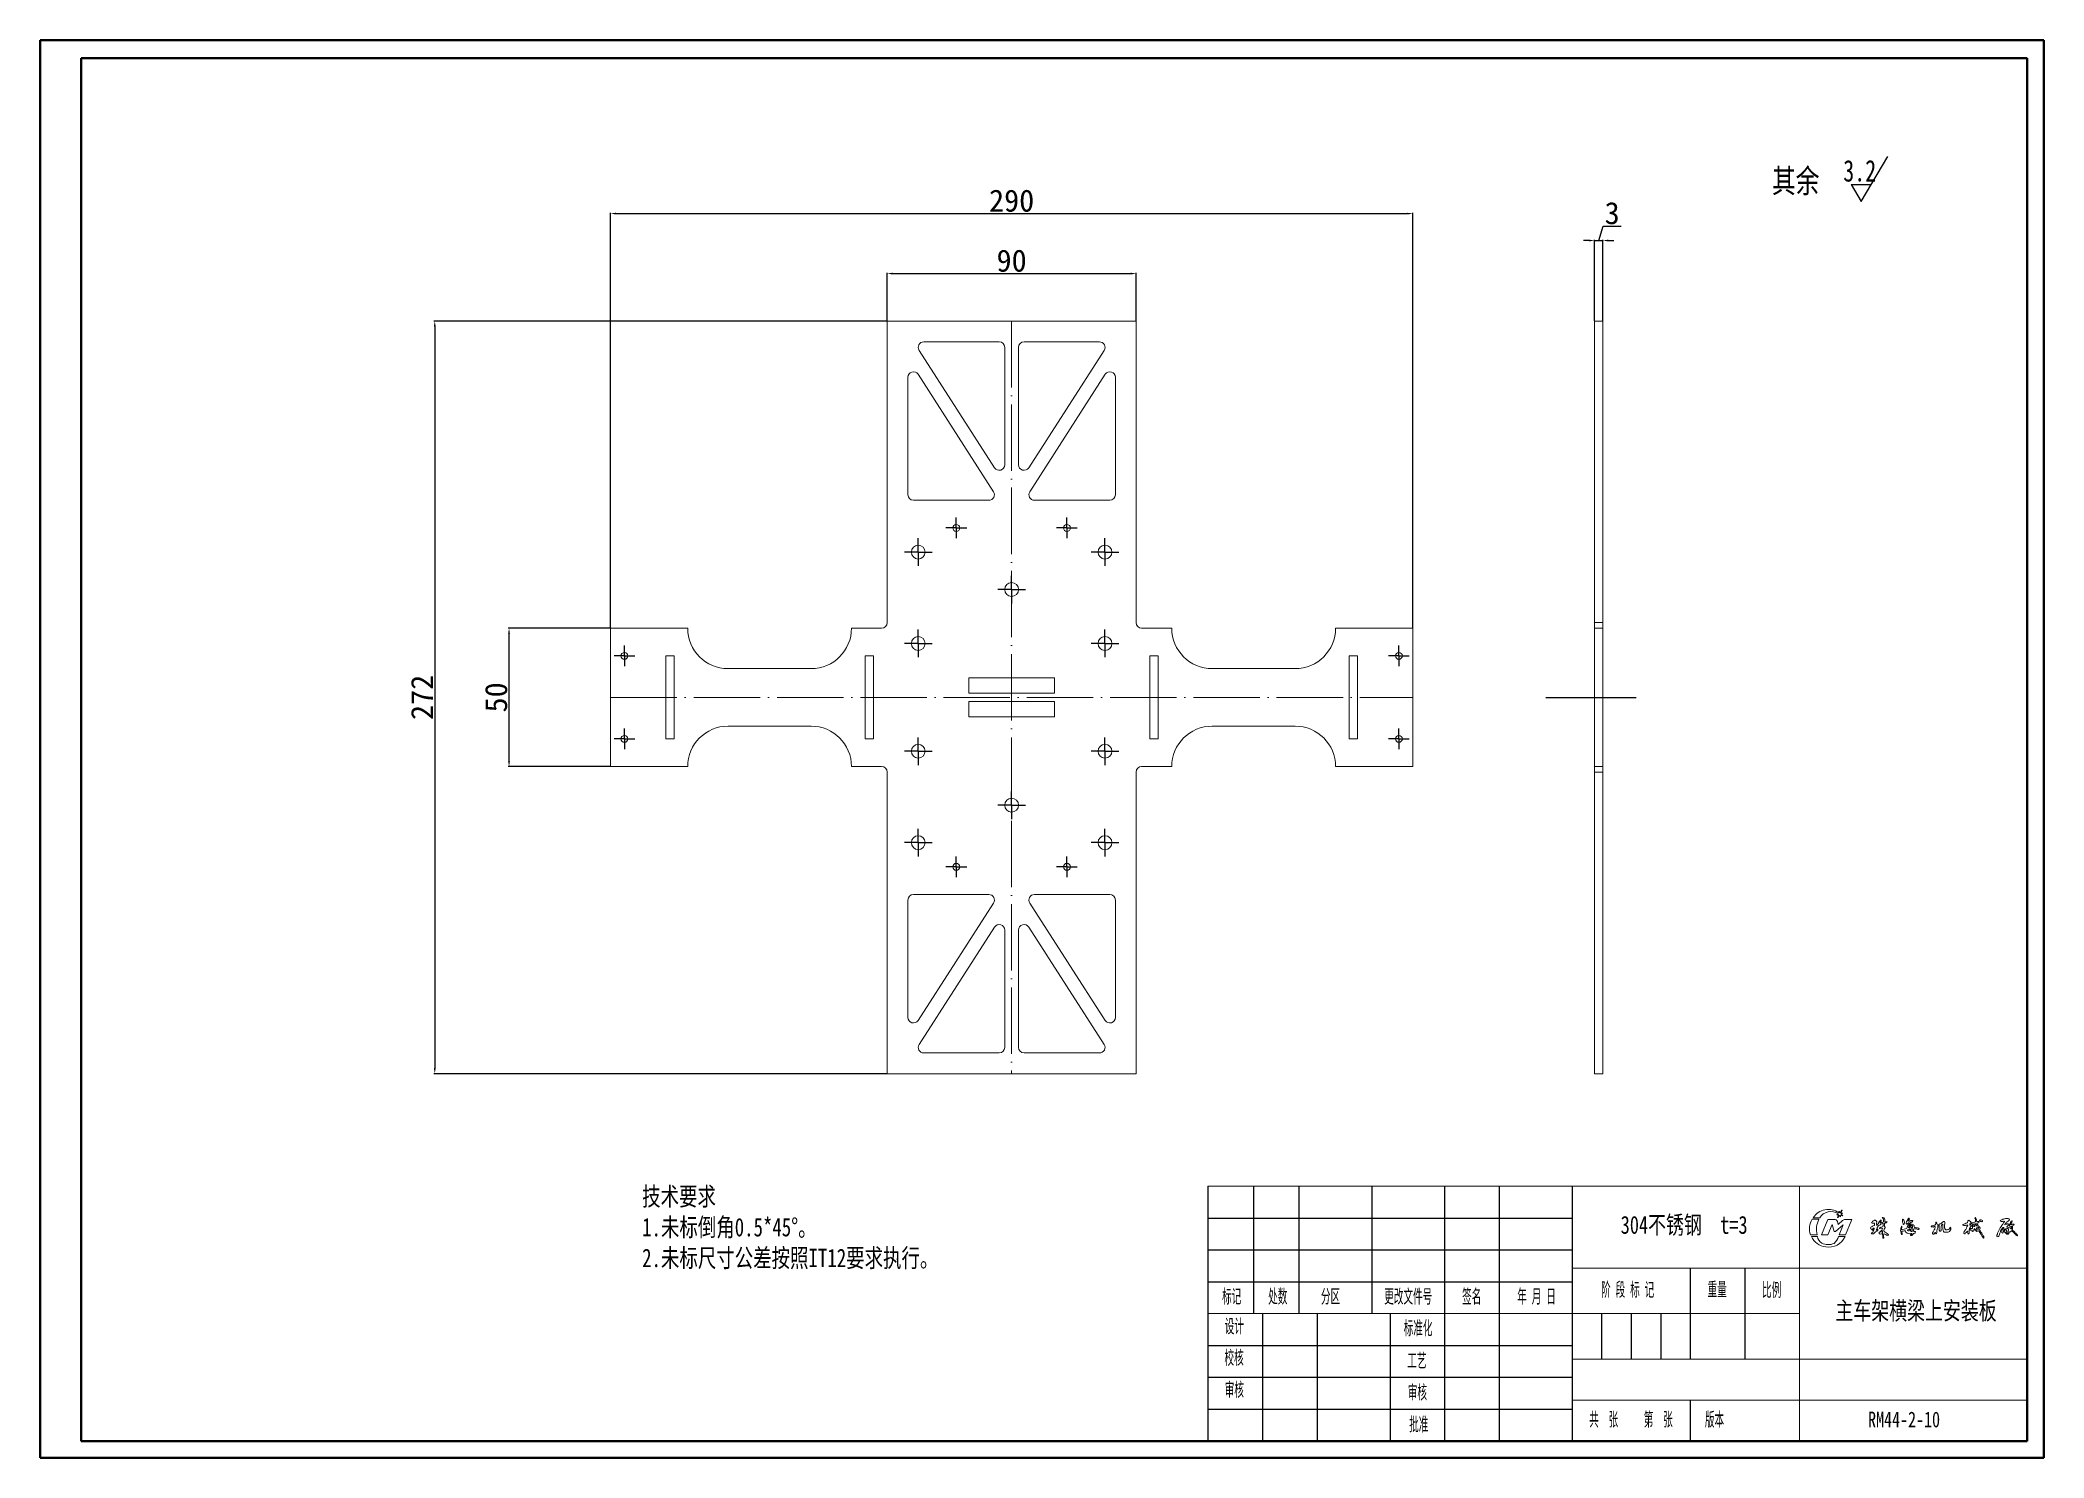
# Model space of a CAD drawing. Header units: millimetres. Extents: x 33 to 2055, y -2151 to 193.
# Drawn here: x 1331 to 2055, y -2151 to -1638 of the extents above; entities outside this region: 16.
import ezdxf

# ---------------------------------------------------------------- set-up
doc = ezdxf.new("R2010")
doc.units = ezdxf.units.MM
doc.linetypes.add('ACAD_ISO04W100', pattern=[30, 24, -3, 0, -3])
for name, color, linetype in [('10', 7, 'Continuous'), ('5', 7, 'Continuous'), ('9', 7, 'Continuous')]:
    doc.layers.add(name, color=color, linetype=linetype)
doc.layers.add('中心线', color=6, linetype='ACAD_ISO04W100', lineweight=0)
doc.layers.add('尺寸线', color=100, linetype='Continuous', lineweight=5)
doc.styles.add('SLDTEXTSTYLE1', font='TXT', dxfattribs={"width": 0.7, "bigfont": 'bigfont'})
doc.dimstyles.new('ISO-25', dxfattribs={"dimtxt": 2.5, "dimasz": 2.5, "dimexe": 1.25, "dimexo": 0.625, "dimtad": 1, "dimtxsty": 'Standard', "dimcen": 2.5, "dimadec": 0, "dimazin": 0, "dimtfac": 1, "dimtmove": 0, "dimatfit": 3, "dimfxl": 1, "dimarcsym": 0})

msp = doc.modelspace()

# ---------------------------------------------------------------- texts
at = {"color": 1, "true_color": 0xff0000, "char_height": 1.94926, "attachment_point": 1}
for insert in [(106.45, 193.477), (105.596, 162.28), (106.669, 155.884), (106.67, 152.71), (239.26, 151.438), (118.035, 58.819)]:
    msp.add_mtext('{\\fNSimSun|b0|i0|c0; }', dxfattribs=dict(at, insert=insert))
at = {"color": 1, "true_color": 0xff0000, "attachment_point": 7, "rotation": 90}
for s, insert, char_height in [('{\\fNSimSun|b0|i0|c0; }', (202.58, 111.297), 1.94926), ('{\\fNSimSun|b0|i0|c0; }', (256.688, 114.877), 1.94926), ('{\\fNSimSun|b0|i0|c0; }', (256.688, 110.124), 1.36447), ('{\\fNSimSun|b0|i0|c0; }', (202.579, 107.223), 1.16956), ('{\\fNSimSun|b0|i0|c0;  }', (202.58, 103.827), 1.94926), ('{\\fNSimSun|b0|i0|c0;  }', (256.688, 106.73), 1.94926), ('{\\fNSimSun|b0|i0|c0; }', (256.689, 93.967), 1.94926)]:
    msp.add_mtext(s, dxfattribs=dict(at, insert=insert, char_height=char_height))
at = {"color": 7, "attachment_point": 1}
for s, insert, char_height in [('{\\fHYSWLongFangSong|b0|i0|c0;    }', (32.828, 57.925), 2.53239), ('{\\fHYSWLongFangSong|b0|i0|c0;  }', (32.828, 46.869), 2.53233), ('{\\fHYSWLongFangSong|b0|i0|c0;   }', (32.828, 35.813), 2.53209)]:
    msp.add_mtext(s, dxfattribs=dict(at, insert=insert, char_height=char_height))
at = {"attachment_point": 1}
for s, width, gutter_width, insert, char_height in [('{\\fHYSWLongFangSong|b0|i0|c134|p2;其余}', 7262.73274, 43.226, (1956.672, -1684.972), 8.57652), ('{\\fHYSWLongFangSong|b0|i0|c134|p2;3.2}', 12.97085, 8.1, (1982.432, -1681.729), 7.776), ('{\\fHYSWLongFangSong|b0|i0|c134|p2;技术要求\\P1.未标倒角0.5*45%%D。\\P2.未标尺寸公差按照IT12要求执行。}', 150.09165, 2.084, (1548.195, -2052.958), 6.66792), ('{\\fHYSWLongFangSong|b0|i0|c134|p2;RM44-2-10}', 543.99813, 2.778, (1991.401, -2134.069), 5.67)]:
    msp.add_mtext_dynamic_manual_height_columns(s, width=width, gutter_width=gutter_width, heights=[0], dxfattribs=dict(at, insert=insert, char_height=char_height))
at = {"char_height": 6.48, "width": 178.29082, "attachment_point": 1}
for s, insert in [('{\\fHYSWLongFangSong|b0|i0|c134|p2;304不锈钢  t=3}', (1901.962, -2063.332)), ('{\\fHYSWLongFangSong|b0|i0|c134|p2;主车架横梁上安装板}', (1979.581, -2094.361))]:
    msp.add_mtext(s, dxfattribs=dict(at, insert=insert))
at = {"layer": '9', "color": 7, "char_height": 4.95845, "attachment_point": 2, "style": 'SLDTEXTSTYLE1'}
for s, insert in [('{\\fHYSWLongFangSong|b0|i0|c134|p2;标记}', (1761.319, -2089.919)), ('{\\fHYSWLongFangSong|b0|i0|c134|p2;处数}', (1777.988, -2089.919)), ('{\\fHYSWLongFangSong|b0|i0|c134|p2;分区}', (1797.072, -2089.919)), ('{\\fHYSWLongFangSong|b0|i0|c134|p2;更改文件号}', (1825.16, -2089.919)), ('{\\fHYSWLongFangSong|b0|i0|c134|p2;签名}', (1848.122, -2089.919)), ('{\\fHYSWLongFangSong|b0|i0|c134|p2;年 月 日}', (1871.555, -2089.919)), ('{\\fHYSWLongFangSong|b0|i0|c134|p2;阶 段 标 记}', (1904.502, -2087.445)), ('{\\fHYSWLongFangSong|b0|i0|c134|p2;重量}', (1936.839, -2087.352)), ('{\\fHYSWLongFangSong|b0|i0|c134|p2;比例}', (1956.547, -2087.537)), ('{\\fHYSWLongFangSong|b0|i0|c134|p2;设计}', (1762.29, -2100.677)), ('{\\fHYSWLongFangSong|b0|i0|c134|p2;标准化}', (1828.729, -2101.349)), ('{\\fHYSWLongFangSong|b0|i0|c134|p2;校核}', (1762.209, -2112.045)), ('{\\fHYSWLongFangSong|b0|i0|c134|p2;工艺}', (1828.3, -2113.075)), ('{\\fHYSWLongFangSong|b0|i0|c134|p2;审核}', (1762.295, -2123.605)), ('{\\fHYSWLongFangSong|b0|i0|c134|p2;审核}', (1828.47, -2124.56)), ('{\\fHYSWLongFangSong|b0|i0|c134|p2;批准}', (1828.953, -2136.131)), ('{\\fHYSWLongFangSong|b0|i0|c134|p2;共  张}', (1895.838, -2134.348)), ('{\\fHYSWLongFangSong|b0|i0|c134|p2;第  张}', (1915.555, -2134.348)), ('{\\fHYSWLongFangSong|b0|i0|c134|p2;版本}', (1935.885, -2134.384))]:
    msp.add_mtext(s, dxfattribs=dict(at, insert=insert))

# ---------------------------------------------------------------- blocks, each defined once
blk = doc.blocks.new('SW_CENTERMARKSYMBOL_1')
at = {"layer": '10', "color": 0}
for p, q in [((-2.5, 0), (-3.75, 0)), ((0, 0), (-2.5, 0)), ((0, 2.5), (0, 3.75)), ((0, 0), (0, 2.5)), ((0, 0), (0, -2.5)), ((0, 0), (2.5, 0)), ((2.5, 0), (3.75, 0)), ((0, -2.5), (0, -3.75))]:
    blk.add_line(p, q, dxfattribs=at)
blk = doc.blocks.new('SW_CENTERMARKSYMBOL_2')
at = {"layer": '10', "color": 0}
for p, q in [((-2.5, 0), (-3.75, 0)), ((0, 0), (-2.5, 0)), ((0, 2.5), (0, 3.75)), ((0, 0), (0, 2.5)), ((0, 0), (0, -2.5)), ((0, 0), (2.5, 0)), ((2.5, 0), (3.75, 0)), ((0, -2.5), (0, -3.75))]:
    blk.add_line(p, q, dxfattribs=at)
blk = doc.blocks.new('SW_CENTERMARKSYMBOL_3')
at = {"layer": '10', "color": 0}
for p, q in [((-2.5, 0), (-3.75, 0)), ((0, 0), (-2.5, 0)), ((0, 2.5), (0, 3.75)), ((0, 0), (0, 2.5)), ((0, 0), (0, -2.5)), ((0, 0), (2.5, 0)), ((2.5, 0), (3.75, 0)), ((0, -2.5), (0, -3.75))]:
    blk.add_line(p, q, dxfattribs=at)
blk = doc.blocks.new('SW_CENTERMARKSYMBOL_4')
at = {"layer": '10', "color": 0}
for p, q in [((-2.5, 0), (-3.75, 0)), ((0, 0), (-2.5, 0)), ((0, 2.5), (0, 3.75)), ((0, 0), (0, 2.5)), ((0, 0), (0, -2.5)), ((0, 0), (2.5, 0)), ((2.5, 0), (3.75, 0)), ((0, -2.5), (0, -3.75))]:
    blk.add_line(p, q, dxfattribs=at)
blk = doc.blocks.new('SW_CENTERMARKSYMBOL_5')
at = {"layer": '10', "color": 0}
for p, q in [((-2.5, 0), (-3.75, 0)), ((0, 0), (-2.5, 0)), ((0, 2.5), (0, 3.75)), ((0, 0), (0, 2.5)), ((0, 0), (0, -2.5)), ((0, 0), (2.5, 0)), ((2.5, 0), (3.75, 0)), ((0, -2.5), (0, -3.75))]:
    blk.add_line(p, q, dxfattribs=at)
blk = doc.blocks.new('SW_CENTERMARKSYMBOL_6')
at = {"layer": '10', "color": 0}
for p, q in [((-2.5, 0), (-3.75, 0)), ((0, 0), (-2.5, 0)), ((0, 2.5), (0, 3.75)), ((0, 0), (0, 2.5)), ((0, 0), (0, -2.5)), ((0, 0), (2.5, 0)), ((2.5, 0), (3.75, 0)), ((0, -2.5), (0, -3.75))]:
    blk.add_line(p, q, dxfattribs=at)
blk = doc.blocks.new('SW_CENTERMARKSYMBOL_7')
at = {"layer": '10', "color": 0}
for p, q in [((-2.5, 0), (-3.75, 0)), ((0, 0), (-2.5, 0)), ((0, 2.5), (0, 3.75)), ((0, 0), (0, 2.5)), ((0, 0), (0, -2.5)), ((0, 0), (2.5, 0)), ((2.5, 0), (3.75, 0)), ((0, -2.5), (0, -3.75))]:
    blk.add_line(p, q, dxfattribs=at)
blk = doc.blocks.new('SW_CENTERMARKSYMBOL_8')
at = {"layer": '10', "color": 0}
for p, q in [((-2.5, 0), (-5, 0)), ((0, 0), (-2.5, 0)), ((0, 2.5), (0, 5)), ((0, 0), (0, 2.5)), ((0, 0), (0, -2.5)), ((0, 0), (2.5, 0)), ((2.5, 0), (5, 0)), ((0, -2.5), (0, -5))]:
    blk.add_line(p, q, dxfattribs=at)
blk = doc.blocks.new('SW_CENTERMARKSYMBOL_9')
at = {"layer": '10', "color": 0}
for p, q in [((-2.5, 0), (-5, 0)), ((0, 0), (-2.5, 0)), ((0, 2.5), (0, 5)), ((0, 0), (0, 2.5)), ((0, 0), (0, -2.5)), ((0, 0), (2.5, 0)), ((2.5, 0), (5, 0)), ((0, -2.5), (0, -5))]:
    blk.add_line(p, q, dxfattribs=at)
blk = doc.blocks.new('SW_CENTERMARKSYMBOL_10')
at = {"layer": '10', "color": 0}
for p, q in [((-2.5, 0), (-5, 0)), ((0, 0), (-2.5, 0)), ((0, 2.5), (0, 5)), ((0, 0), (0, 2.5)), ((0, 0), (0, -2.5)), ((0, 0), (2.5, 0)), ((2.5, 0), (5, 0)), ((0, -2.5), (0, -5))]:
    blk.add_line(p, q, dxfattribs=at)
blk = doc.blocks.new('SW_CENTERMARKSYMBOL_11')
at = {"layer": '10', "color": 0}
for p, q in [((-2.5, 0), (-5, 0)), ((0, 0), (-2.5, 0)), ((0, 2.5), (0, 5)), ((0, 0), (0, 2.5)), ((0, 0), (0, -2.5)), ((0, 0), (2.5, 0)), ((2.5, 0), (5, 0)), ((0, -2.5), (0, -5))]:
    blk.add_line(p, q, dxfattribs=at)
blk = doc.blocks.new('SW_CENTERMARKSYMBOL_12')
at = {"layer": '10', "color": 0}
for p, q in [((-2.5, 0), (-5, 0)), ((0, 0), (-2.5, 0)), ((0, 2.5), (0, 5)), ((0, 0), (0, 2.5)), ((0, 0), (0, -2.5)), ((0, 0), (2.5, 0)), ((2.5, 0), (5, 0)), ((0, -2.5), (0, -5))]:
    blk.add_line(p, q, dxfattribs=at)
blk = doc.blocks.new('SW_CENTERMARKSYMBOL_13')
at = {"layer": '10', "color": 0}
for p, q in [((-2.5, 0), (-5, 0)), ((0, 0), (-2.5, 0)), ((0, 2.5), (0, 5)), ((0, 0), (0, 2.5)), ((0, 0), (0, -2.5)), ((0, 0), (2.5, 0)), ((2.5, 0), (5, 0)), ((0, -2.5), (0, -5))]:
    blk.add_line(p, q, dxfattribs=at)
blk = doc.blocks.new('SW_CENTERMARKSYMBOL_14')
at = {"layer": '10', "color": 0}
for p, q in [((-2.5, 0), (-5, 0)), ((0, 0), (-2.5, 0)), ((0, 2.5), (0, 5)), ((0, 0), (0, 2.5)), ((0, 0), (0, -2.5)), ((0, 0), (2.5, 0)), ((2.5, 0), (5, 0)), ((0, -2.5), (0, -5))]:
    blk.add_line(p, q, dxfattribs=at)
blk = doc.blocks.new('SW_CENTERMARKSYMBOL_15')
at = {"layer": '10', "color": 0}
for p, q in [((-2.5, 0), (-5, 0)), ((0, 0), (-2.5, 0)), ((0, 2.5), (0, 5)), ((0, 0), (0, 2.5)), ((0, 0), (0, -2.5)), ((0, 0), (2.5, 0)), ((2.5, 0), (5, 0)), ((0, -2.5), (0, -5))]:
    blk.add_line(p, q, dxfattribs=at)
blk = doc.blocks.new('SW_CENTERMARKSYMBOL_16')
at = {"layer": '10', "color": 0}
for p, q in [((-2.5, 0), (-5, 0)), ((0, 0), (-2.5, 0)), ((0, 2.5), (0, 5)), ((0, 0), (0, 2.5)), ((0, 0), (0, -2.5)), ((0, 0), (2.5, 0)), ((2.5, 0), (5, 0)), ((0, -2.5), (0, -5))]:
    blk.add_line(p, q, dxfattribs=at)
blk = doc.blocks.new('SW_CENTERMARKSYMBOL_17')
at = {"layer": '10', "color": 0}
for p, q in [((-2.5, 0), (-5, 0)), ((0, 0), (-2.5, 0)), ((0, 2.5), (0, 5)), ((0, 0), (0, 2.5)), ((0, 0), (0, -2.5)), ((0, 0), (2.5, 0)), ((2.5, 0), (5, 0)), ((0, -2.5), (0, -5))]:
    blk.add_line(p, q, dxfattribs=at)
blk = doc.blocks.new('*D88')
at = {"layer": 'Defpoints', "color": 0, "transparency": 16777216}
for p in [(1826.78, -1701.09), (1536.78, -1850.94), (1826.78, -1850.94)]:
    blk.add_point(p, dxfattribs=at)
at = {"layer": '尺寸线', "color": 0, "lineweight": -2, "transparency": 16777216}
for p, q in [((1536.78, -1850.84), (1536.78, -1700.79)), ((1538.78, -1701.09), (1824.78, -1701.09)), ((1826.78, -1850.84), (1826.78, -1700.79))]:
    blk.add_line(p, q, dxfattribs=at)
at = {"layer": '尺寸线', "color": 0, "transparency": 16777216}
for points in [[(1538.78, -1700.76), (1538.78, -1701.42), (1536.78, -1701.09)], [(1824.78, -1700.76), (1824.78, -1701.42), (1826.78, -1701.09)]]:
    blk.add_solid(points, dxfattribs=at)
at = {"layer": '尺寸线', "color": 0, "transparency": 16777216, "insert": (1681.78, -1696.46), "char_height": 8, "attachment_point": 5}
blk.add_mtext('290', dxfattribs=at)
blk = doc.blocks.new('*D89')
at = {"layer": 'Defpoints', "color": 0, "transparency": 16777216}
for p in [(1895.53, -1710.83), (1892.53, -1739.94), (1895.53, -1739.94)]:
    blk.add_point(p, dxfattribs=at)
at = {"layer": '尺寸线', "color": 0, "lineweight": -2, "transparency": 16777216}
for p, q in [((1894.03, -1710.83), (1895.6, -1705.59)), ((1895.6, -1705.59), (1902.19, -1705.59)), ((1890.53, -1710.83), (1888.53, -1710.83)), ((1892.53, -1739.84), (1892.53, -1710.53)), ((1892.53, -1710.83), (1895.53, -1710.83)), ((1892.53, -1710.83), (1895.53, -1710.83)), ((1895.53, -1739.84), (1895.53, -1710.53)), ((1897.53, -1710.83), (1899.53, -1710.83))]:
    blk.add_line(p, q, dxfattribs=at)
at = {"layer": '尺寸线', "color": 0, "transparency": 16777216}
for points in [[(1890.53, -1710.5), (1890.53, -1711.16), (1892.53, -1710.83)], [(1897.53, -1710.5), (1897.53, -1711.16), (1895.53, -1710.83)]]:
    blk.add_solid(points, dxfattribs=at)
at = {"layer": '尺寸线', "color": 0, "transparency": 16777216, "insert": (1898.89, -1700.97), "char_height": 8, "attachment_point": 5}
blk.add_mtext('3', dxfattribs=at)
blk = doc.blocks.new('*D90')
at = {"layer": 'Defpoints', "color": 0, "transparency": 16777216}
for p in [(1726.78, -1722.78), (1636.78, -1739.94), (1726.78, -1739.94)]:
    blk.add_point(p, dxfattribs=at)
at = {"layer": '尺寸线', "color": 0, "lineweight": -2, "transparency": 16777216}
for p, q in [((1636.78, -1739.84), (1636.78, -1722.48)), ((1638.78, -1722.78), (1724.78, -1722.78)), ((1726.78, -1739.84), (1726.78, -1722.48))]:
    blk.add_line(p, q, dxfattribs=at)
at = {"layer": '尺寸线', "color": 0, "transparency": 16777216}
for points in [[(1638.78, -1722.44), (1638.78, -1723.11), (1636.78, -1722.78)], [(1724.78, -1722.44), (1724.78, -1723.11), (1726.78, -1722.78)]]:
    blk.add_solid(points, dxfattribs=at)
at = {"layer": '尺寸线', "color": 0, "transparency": 16777216, "insert": (1681.78, -1718.15), "char_height": 8, "attachment_point": 5}
blk.add_mtext('90', dxfattribs=at)
blk = doc.blocks.new('*D91')
at = {"layer": 'Defpoints', "color": 0, "transparency": 16777216}
for p in [(1636.78, -1739.94), (1473.23, -2011.94), (1636.78, -2011.94)]:
    blk.add_point(p, dxfattribs=at)
at = {"layer": '尺寸线', "color": 0, "lineweight": -2, "transparency": 16777216}
for p, q in [((1636.68, -1739.94), (1472.93, -1739.94)), ((1473.23, -1741.94), (1473.23, -2009.94)), ((1636.68, -2011.94), (1472.93, -2011.94))]:
    blk.add_line(p, q, dxfattribs=at)
at = {"layer": '尺寸线', "color": 0, "transparency": 16777216}
for points in [[(1472.9, -1741.94), (1473.57, -1741.94), (1473.23, -1739.94)], [(1472.9, -2009.94), (1473.57, -2009.94), (1473.23, -2011.94)]]:
    blk.add_solid(points, dxfattribs=at)
at = {"layer": '尺寸线', "color": 0, "transparency": 16777216, "insert": (1468.61, -1875.94), "char_height": 8, "attachment_point": 5, "rotation": 90}
blk.add_mtext('272', dxfattribs=at)
blk = doc.blocks.new('*D92')
at = {"layer": 'Defpoints', "color": 0, "transparency": 16777216}
for p in [(1500.08, -1850.94), (1536.78, -1850.94), (1536.78, -1900.94)]:
    blk.add_point(p, dxfattribs=at)
at = {"layer": '尺寸线', "color": 0, "lineweight": -2, "transparency": 16777216}
for p, q in [((1536.68, -1850.94), (1499.78, -1850.94)), ((1500.08, -1898.94), (1500.08, -1852.94)), ((1536.68, -1900.94), (1499.78, -1900.94))]:
    blk.add_line(p, q, dxfattribs=at)
at = {"layer": '尺寸线', "color": 0, "transparency": 16777216}
for points in [[(1499.74, -1852.94), (1500.41, -1852.94), (1500.08, -1850.94)], [(1499.74, -1898.94), (1500.41, -1898.94), (1500.08, -1900.94)]]:
    blk.add_solid(points, dxfattribs=at)
at = {"layer": '尺寸线', "color": 0, "transparency": 16777216, "insert": (1495.45, -1875.94), "char_height": 8, "attachment_point": 5, "rotation": 90}
blk.add_mtext('50', dxfattribs=at)

# ---------------------------------------------------------------- dimensions: what is measured, and where the dimension line sits
at = {"layer": '尺寸线'}
for base, p1, p2, picture, middle in [((1826.779, -1701.089), (1536.779, -1850.935), (1826.779, -1850.935), '*D88', (1681.779, -1696.464)), ((1895.531, -1710.829), (1892.531, -1739.935), (1895.531, -1739.935), '*D89', (1896.227, -1700.966)), ((1726.779, -1722.778), (1636.779, -1739.935), (1726.779, -1739.935), '*D90', (1681.779, -1718.153))]:
    dim = msp.add_linear_dim(base=base, p1=p1, p2=p2, dimstyle='ISO-25', override={"dimtxt": 8, "dimasz": 2, "dimexe": 0.3, "dimexo": 0.1, "dimtmove": 1}, dxfattribs=at)
    dim.commit()
    dim.dimension.update_dxf_attribs({"geometry": picture, "text_midpoint": middle})
for base, p1, p2, picture, middle in [((1473.233, -2011.935), (1636.779, -1739.935), (1636.779, -2011.935), '*D91', (1468.608, -1875.935)), ((1500.078, -1850.935), (1536.779, -1900.935), (1536.779, -1850.935), '*D92', (1495.453, -1875.935))]:
    dim = msp.add_linear_dim(base=base, p1=p1, p2=p2, angle=90, dimstyle='ISO-25', override={"dimtxt": 8, "dimasz": 2, "dimexe": 0.3, "dimexo": 0.1, "dimtmove": 1}, dxfattribs=at)
    dim.commit()
    dim.dimension.update_dxf_attribs({"geometry": picture, "text_midpoint": middle})

# ---------------------------------------------------------------- linework, layer by layer
for p, q in [((1988.946, -1696.768), (1998.552, -1680.438)), ((1985.324, -1690.611), (1988.946, -1696.768)), ((1985.324, -1690.611), (1992.567, -1690.611)), ((1874.895, -1875.935), (1907.544, -1875.935))]:
    msp.add_line(p, q)
at = {"color": 7, "linetype": 'Continuous', "lineweight": 15}
for p, q in [((1636.779, -1848.935), (1636.779, -1739.935)), ((1636.779, -1739.935), (1726.779, -1739.935)), ((1726.779, -1739.935), (1726.779, -1848.935)), ((1895.531, -1739.935), (1892.531, -1739.935)), ((1892.531, -1739.935), (1892.531, -1848.935)), ((1895.531, -1848.935), (1895.531, -1739.935)), ((1648.337, -1750.517), (1675.597, -1792.939)), ((1677.279, -1747.435), (1650.02, -1747.435)), ((1679.279, -1791.858), (1679.279, -1749.435)), ((1684.279, -1791.858), (1684.279, -1749.435)), ((1686.279, -1747.435), (1713.539, -1747.435)), ((1715.221, -1750.517), (1687.962, -1792.939)), ((1644.279, -1760.263), (1644.279, -1802.685)), ((1675.221, -1801.604), (1647.962, -1759.182)), ((1688.337, -1801.604), (1715.597, -1759.182)), ((1719.279, -1760.263), (1719.279, -1802.685)), ((1646.279, -1804.685), (1673.539, -1804.685)), ((1717.279, -1804.685), (1690.02, -1804.685)), ((1536.779, -1850.935), (1536.779, -1900.935)), ((1564.676, -1850.935), (1536.779, -1850.935)), ((1634.779, -1850.935), (1623.883, -1850.935)), ((1739.676, -1850.935), (1728.779, -1850.935)), ((1826.779, -1850.935), (1798.883, -1850.935)), ((1826.779, -1900.935), (1826.779, -1850.935)), ((1892.531, -1848.935), (1895.531, -1848.935)), ((1892.531, -1848.935), (1892.531, -1850.935)), ((1892.531, -1850.935), (1895.531, -1850.935)), ((1892.531, -1850.935), (1892.531, -1900.935)), ((1895.531, -1848.935), (1895.531, -1850.935)), ((1895.531, -1850.935), (1895.531, -1900.935)), ((1556.779, -1860.935), (1559.779, -1860.935)), ((1556.779, -1890.935), (1556.779, -1860.935)), ((1559.779, -1860.935), (1559.779, -1890.935)), ((1628.779, -1860.935), (1631.779, -1860.935)), ((1628.779, -1890.935), (1628.779, -1860.935)), ((1631.779, -1860.935), (1631.779, -1890.935)), ((1731.779, -1890.935), (1731.779, -1860.935)), ((1731.779, -1860.935), (1734.779, -1860.935)), ((1734.779, -1860.935), (1734.779, -1890.935)), ((1803.779, -1860.935), (1806.779, -1860.935)), ((1803.779, -1890.935), (1803.779, -1860.935)), ((1806.779, -1860.935), (1806.779, -1890.935)), ((1609.279, -1865.539), (1579.279, -1865.539)), ((1666.279, -1874.435), (1666.279, -1868.935)), ((1666.279, -1868.935), (1697.279, -1868.935)), ((1697.279, -1868.935), (1697.279, -1874.435)), ((1754.279, -1865.539), (1784.279, -1865.539)), ((1697.279, -1874.435), (1666.279, -1874.435)), ((1666.279, -1877.435), (1697.279, -1877.435)), ((1666.279, -1882.935), (1666.279, -1877.435)), ((1697.279, -1882.935), (1666.279, -1882.935)), ((1697.279, -1877.435), (1697.279, -1882.935)), ((1609.279, -1886.332), (1579.279, -1886.332)), ((1754.279, -1886.332), (1784.279, -1886.332)), ((1559.779, -1890.935), (1556.779, -1890.935)), ((1631.779, -1890.935), (1628.779, -1890.935)), ((1734.779, -1890.935), (1731.779, -1890.935)), ((1806.779, -1890.935), (1803.779, -1890.935)), ((1536.779, -1900.935), (1564.676, -1900.935)), ((1623.883, -1900.935), (1634.779, -1900.935)), ((1636.779, -1902.935), (1636.779, -2011.935)), ((1726.779, -2011.935), (1726.779, -1902.935)), ((1728.779, -1900.935), (1739.676, -1900.935)), ((1798.883, -1900.935), (1826.779, -1900.935)), ((1892.531, -1900.935), (1895.531, -1900.935)), ((1892.531, -1900.935), (1892.531, -1902.935)), ((1892.531, -1902.935), (1895.531, -1902.935)), ((1892.531, -1902.935), (1892.531, -2011.935)), ((1895.531, -1900.935), (1895.531, -1902.935)), ((1895.531, -1902.935), (1895.531, -2011.935)), ((1646.279, -1947.185), (1673.539, -1947.185)), ((1717.279, -1947.185), (1690.02, -1947.185)), ((1644.279, -1991.608), (1644.279, -1949.185)), ((1675.221, -1950.267), (1647.962, -1992.689)), ((1688.337, -1950.267), (1715.597, -1992.689)), ((1719.279, -1991.608), (1719.279, -1949.185)), ((1648.337, -2001.354), (1675.597, -1958.932)), ((1679.279, -1960.013), (1679.279, -2002.435)), ((1684.279, -1960.013), (1684.279, -2002.435)), ((1715.221, -2001.354), (1687.962, -1958.932)), ((1677.279, -2004.435), (1650.02, -2004.435)), ((1686.279, -2004.435), (1713.539, -2004.435)), ((1726.779, -2011.935), (1636.779, -2011.935)), ((1895.531, -2011.935), (1892.531, -2011.935))]:
    msp.add_line(p, q, dxfattribs=at)
for centre, radius in [((1661.779, -1814.685), 1.25), ((1701.779, -1814.685), 1.25), ((1648.029, -1823.435), 2.5), ((1715.529, -1823.435), 2.5), ((1681.779, -1836.964), 2.5), ((1648.029, -1856.45), 2.5), ((1715.529, -1856.45), 2.5), ((1541.779, -1860.935), 1.25), ((1821.779, -1860.935), 1.25), ((1541.779, -1890.935), 1.25), ((1821.779, -1890.935), 1.25), ((1648.029, -1895.421), 2.5), ((1715.529, -1895.421), 2.5), ((1681.779, -1914.907), 2.5), ((1648.029, -1928.435), 2.5), ((1715.529, -1928.435), 2.5), ((1661.779, -1937.185), 1.25), ((1701.779, -1937.185), 1.25)]:
    msp.add_circle(centre, radius, dxfattribs=at)
for centre, radius, start, end in [((1650.02, -1749.435), 2, 90, 212.723595), ((1677.279, -1749.435), 2, 0, 90), ((1686.279, -1749.435), 2, 90, 180), ((1713.539, -1749.435), 2, 327.276405, 90), ((1646.279, -1760.263), 2, 32.723595, 180), ((1717.279, -1760.263), 2, 0, 147.276405), ((1677.279, -1791.858), 2, 212.723595, 0), ((1686.279, -1791.858), 2, 180, 327.276405), ((1646.279, -1802.685), 2, 180, 270), ((1673.539, -1802.685), 2, 270, 32.723595), ((1690.02, -1802.685), 2, 147.276405, 270), ((1717.279, -1802.685), 2, 270, 0), ((1579.279, -1850.935), 14.604, 180, 270), ((1609.279, -1850.935), 14.604, 270, 0), ((1634.779, -1848.935), 2, 270, 0), ((1728.779, -1848.935), 2, 180, 270), ((1754.279, -1850.935), 14.604, 180, 270), ((1784.279, -1850.935), 14.604, 270, 0), ((1579.279, -1900.935), 14.604, 90, 180), ((1609.279, -1900.935), 14.604, 0, 90), ((1754.279, -1900.935), 14.604, 90, 180), ((1784.279, -1900.935), 14.604, 0, 90), ((1634.779, -1902.935), 2, 0, 90), ((1728.779, -1902.935), 2, 90, 180), ((1646.279, -1949.185), 2, 90, 180), ((1673.539, -1949.185), 2, 327.276405, 90), ((1690.02, -1949.185), 2, 90, 212.723595), ((1717.279, -1949.185), 2, 0, 90), ((1677.279, -1960.013), 2, 0, 147.276405), ((1686.279, -1960.013), 2, 32.723595, 180), ((1646.279, -1991.608), 2, 180, 327.276405), ((1717.279, -1991.608), 2, 212.723595, 0), ((1650.02, -2002.435), 2, 147.276405, 270), ((1677.279, -2002.435), 2, 270, 0), ((1686.279, -2002.435), 2, 180, 270), ((1713.539, -2002.435), 2, 270, 32.723595)]:
    msp.add_arc(centre, radius, start, end, dxfattribs=at)
at = {"layer": '10', "color": 7, "lineweight": 15}
for p, q in [((1966.628, -2052.586), (1966.628, -2098.648)), ((1884.373, -2082.197), (2048.883, -2082.197)), ((1752.765, -2098.648), (1966.628, -2098.648)), ((1966.628, -2098.648), (1966.628, -2144.711)), ((1884.373, -2115.099), (2048.883, -2115.099)), ((1884.373, -2129.934), (2048.883, -2129.934))]:
    msp.add_line(p, q, dxfattribs=at)
at = {"layer": '5', "color": 7, "lineweight": 15}
for p, q in [((1752.765, -2052.586), (2048.883, -2052.586)), ((1752.765, -2052.586), (2048.883, -2052.586)), ((1971.236, -2064.577), (1973.624, -2064.577)), ((1973.909, -2064.021), (1971.599, -2064.02)), ((1974.576, -2070.165), (1976.867, -2064.604)), ((1976.867, -2064.604), (1979.205, -2064.604)), ((1980.121, -2062.936), (1980.644, -2062.588)), ((1980.769, -2062.978), (1980.133, -2062.978)), ((1980.413, -2063.871), (1980.769, -2062.978)), ((1981.094, -2063.142), (1980.451, -2063.894)), ((1980.82, -2062.218), (1980.887, -2061.73)), ((1980.992, -2061.709), (1981.269, -2062.178)), ((1981.387, -2063.649), (1981.094, -2063.142)), ((1981.269, -2062.178), (1981.973, -2061.305)), ((1981.5, -2063.103), (1981.494, -2063.621)), ((1982.251, -2063.367), (1981.5, -2063.103)), ((1982.011, -2061.328), (1981.584, -2062.327)), ((1981.584, -2062.327), (1982.137, -2062.342)), ((1982.15, -2062.383), (1981.734, -2062.696)), ((1981.734, -2062.696), (1982.31, -2063.273)), ((1983.2, -2064.604), (1985.517, -2064.604)), ((1985.517, -2064.604), (1983.209, -2070.183)), ((2003.845, -2064.63), (2003.984, -2064.553)), ((2003.984, -2064.553), (2004.13, -2064.626)), ((2006.042, -2064.162), (2006.207, -2064.194)), ((2030.046, -2064.104), (2030.095, -2063.96)), ((2030.121, -2064.266), (2030.046, -2064.104)), ((2030.199, -2064.803), (2030.121, -2064.266)), ((1972.972, -2070.165), (1970.607, -2070.173)), ((1970.94, -2070.784), (1973.066, -2070.784)), ((1976.876, -2070.165), (1974.576, -2070.165)), ((1978.431, -2066.49), (1976.876, -2070.165)), ((1979.097, -2069.003), (1978.431, -2066.49)), ((1979.585, -2069.003), (1979.097, -2069.003)), ((1982.356, -2066.565), (1979.585, -2069.003)), ((1980.305, -2065.345), (1980.613, -2066.437)), ((1980.613, -2066.437), (1982.174, -2064.976)), ((1980.729, -2070.784), (1983.067, -2070.784)), ((1980.901, -2070.183), (1982.356, -2066.565)), ((1983.209, -2070.183), (1980.901, -2070.183)), ((1992.614, -2069.838), (1992.66, -2069.692)), ((1993.147, -2067.843), (1993.08, -2067.93)), ((1993.383, -2068.224), (1993.28, -2068.555)), ((1993.357, -2068.772), (1993.627, -2067.979)), ((1993.551, -2066.843), (1993.694, -2066.757)), ((1993.771, -2066.074), (1993.631, -2065.999)), ((1994.597, -2066.729), (1994.754, -2066.75)), ((1994.631, -2068.299), (1994.737, -2068.172)), ((1994.737, -2068.172), (1994.902, -2068.189)), ((1995.486, -2069.842), (1995.378, -2069.721)), ((1995.554, -2067.834), (1995.543, -2067.679)), ((1995.704, -2067.89), (1995.554, -2067.834)), ((1995.779, -2065.761), (1995.843, -2065.895)), ((1996.563, -2067.985), (1996.469, -2067.884)), ((1996.499, -2069.056), (1996.543, -2069.765)), ((1996.603, -2068.876), (1996.601, -2068.762)), ((1996.657, -2070.099), (1996.603, -2068.876)), ((1996.779, -2071.374), (1996.693, -2071.247)), ((1996.895, -2066.073), (1996.75, -2066.011)), ((1997.089, -2071.187), (1997.082, -2071.334)), ((1997.58, -2065.883), (1997.434, -2065.949)), ((1998.839, -2070.233), (1998.777, -2070.358)), ((2003.491, -2067.16), (2003.608, -2067.089)), ((2003.635, -2070.091), (2003.502, -2070.074)), ((2003.631, -2068.989), (2003.614, -2069.145)), ((2003.765, -2068.897), (2003.631, -2068.989)), ((2003.734, -2069.968), (2003.635, -2070.091)), ((2004.985, -2068.791), (2004.881, -2068.685)), ((2004.984, -2068.96), (2004.985, -2068.791)), ((2005.914, -2065.009), (2005.892, -2065.175)), ((2006.177, -2064.788), (2005.914, -2065.009)), ((2006, -2067.555), (2006.055, -2067.625)), ((2006.352, -2066.464), (2006.097, -2067.449)), ((2006.195, -2068.777), (2006.284, -2068.649)), ((2006.274, -2065.973), (2006.232, -2065.847)), ((2006.335, -2068.306), (2006.45, -2068.23)), ((2006.354, -2067.113), (2006.446, -2066.679)), ((2006.644, -2067.03), (2006.45, -2067.169)), ((2006.533, -2067.23), (2006.629, -2067.154)), ((2006.695, -2067.148), (2006.762, -2067.205)), ((2006.713, -2070.298), (2006.717, -2070.147)), ((2007.333, -2067.586), (2007.279, -2067.939)), ((2007.386, -2068.151), (2007.486, -2067.361)), ((2007.876, -2069.672), (2007.737, -2069.718)), ((2008.424, -2069.441), (2008.365, -2069.596)), ((2008.457, -2069.009), (2008.527, -2069.128)), ((2009.9, -2067.968), (2009.879, -2068.134)), ((2014.302, -2067.269), (2014.212, -2067.178)), ((2015.12, -2067.269), (2014.911, -2067.375)), ((2015.123, -2069.947), (2014.987, -2069.986)), ((2015.637, -2067.246), (2015.497, -2067.16)), ((2015.753, -2069.38), (2015.604, -2069.377)), ((2015.664, -2067.449), (2015.637, -2067.246)), ((2015.79, -2069.588), (2015.753, -2069.38)), ((2015.815, -2065.822), (2015.856, -2065.648)), ((2015.856, -2065.648), (2016.027, -2065.649)), ((2016.139, -2069.677), (2015.978, -2069.763)), ((2016.634, -2066.597), (2016.779, -2066.744)), ((2017.142, -2066.361), (2017.104, -2066.538)), ((2017.395, -2068.831), (2017.567, -2068.846)), ((2017.909, -2066.781), (2018.001, -2066.625)), ((2018.256, -2066.366), (2018.376, -2066.447)), ((2026.521, -2069.728), (2026.388, -2069.859)), ((2027.427, -2069.019), (2027.4, -2068.846)), ((2027.417, -2065.535), (2027.431, -2065.162)), ((2027.75, -2069.778), (2027.653, -2069.903)), ((2028.215, -2066.672), (2028.355, -2066.728)), ((2028.464, -2067.272), (2028.342, -2067.312)), ((2028.643, -2065.67), (2028.64, -2065.824)), ((2029.165, -2066.575), (2028.73, -2067.03)), ((2029.027, -2068.578), (2028.88, -2068.493)), ((2029.204, -2068.993), (2029.038, -2068.959)), ((2029.121, -2067.137), (2029.367, -2066.875)), ((2030.046, -2066.152), (2029.614, -2066.282)), ((2030.001, -2066.498), (2030.231, -2066.462)), ((2030.049, -2068.048), (2030.014, -2067.886)), ((2030.028, -2067.08), (2030.028, -2066.942)), ((2030.887, -2066.012), (2030.046, -2066.152)), ((2030.247, -2068.514), (2030.111, -2068.597)), ((2030.521, -2068.217), (2030.247, -2068.514)), ((2030.27, -2066.468), (2030.414, -2066.607)), ((2030.443, -2068.58), (2030.718, -2068.527)), ((2030.625, -2067.718), (2030.596, -2067.754)), ((2030.607, -2066.985), (2030.789, -2066.935)), ((2030.674, -2065.33), (2030.798, -2065.447)), ((2031.308, -2067.472), (2031.33, -2067.65)), ((2031.33, -2067.65), (2031.484, -2067.785)), ((2031.604, -2067.307), (2031.762, -2067.348)), ((2031.8, -2068.19), (2031.711, -2068.334)), ((2031.793, -2064.776), (2031.716, -2064.942)), ((2031.716, -2064.942), (2031.85, -2065.092)), ((2032.804, -2065.215), (2032.739, -2065.034)), ((2033.262, -2071.324), (2033.099, -2071.366)), ((2040.516, -2067.676), (2040.47, -2067.547)), ((2040.488, -2068.855), (2040.518, -2068.683)), ((2040.712, -2069.129), (2040.488, -2068.855)), ((2040.814, -2066.546), (2040.982, -2066.574)), ((2041.395, -2069.129), (2041.261, -2069.246)), ((2041.61, -2067.15), (2041.534, -2067.338)), ((2042.803, -2067.143), (2042.631, -2067.136)), ((2043.041, -2066.234), (2042.974, -2066.415)), ((2042.974, -2066.415), (2043.037, -2066.541)), ((2043.37, -2065.131), (2043.478, -2065.273)), ((2044.061, -2066.283), (2044.187, -2066.419))]:
    msp.add_line(p, q, dxfattribs=at)
for centre, radius, start, end in [((1976.793, -2068.035), 6.545, 148.106777, 199.0712), ((1977.048, -2067.41), 6.418, 53.998538, 148.113084), ((1980.694, -2068.234), 7.96, 152.647691, 194.037489), ((1977.975, -2066.59), 4.81, 56.301835, 147.724172), ((1979.284, -2065.674), 1.072, 17.848373, 94.25997), ((1980.133, -2062.955), 0.0228, 123.598079, 270), ((1980.434, -2063.88), 0.0228, 158.259237, 319.485007), ((1980.943, -2061.738), 0.0569, 30.569501, 172.245269), ((1981.437, -2063.62), 0.0569, 210.047505, 359.339246), ((1981.99, -2061.319), 0.0228, 336.847566, 141.150352), ((1982.137, -2062.365), 0.0228, 306.899869, 88.429744), ((1983.334, -2066.576), 1.976, 93.88116, 125.93911), ((1982.27, -2063.313), 0.0569, 250.623379, 44.994304), ((1996.652, -2064.109), 0.213, 66.695862, 147.696927), ((1996.431, -2064.323), 0.33, 25.639362, 82.808689), ((1995.152, -2065.139), 1.845, 356.139154, 31.299853), ((1996.713, -2064.535), 0.622, 12.600902, 87.89792), ((1996.272, -2064.93), 1.175, 346.738599, 26.841014), ((2004.573, -2064.908), 0.779, 159.050982, 196.84599), ((2004.433, -2064.627), 0.304, 179.85433, 247.002615), ((1995.32, -2059.463), 11.662, 330.766486, 333.992612), ((1997.344, -2059.384), 9.923, 328.448518, 331.21479), ((2005.868, -2064.408), 0.489, 309.167715, 348.942938), ((2003.016, -2065.835), 3.588, 21.798762, 27.215151), ((2030.171, -2064.19), 0.243, 21.321842, 108.176193), ((2029.312, -2064.728), 1.253, 356.927465, 29.94288), ((2041.462, -2068.797), 4.44, 103.385145, 121.969813), ((2041.488, -2067.475), 3.177, 86.685304, 109.383887), ((2041.796, -2065.437), 1.141, 59.897467, 96.252189), ((2042.135, -2064.721), 0.358, 292.933884, 49.260338), ((1976.846, -2068.122), 6.478, 204.258191, 263.222677), ((1976.336, -2070.32), 3.303, 188.077777, 239.369434), ((1977.127, -2068.138), 6.502, 260.742989, 335.987132), ((1975.301, -2069.063), 5.694, 312.064029, 342.410982), ((1992.79, -2067.719), 0.496, 111.734712, 250.432011), ((1991.464, -2064.661), 2.838, 293.74076, 304.37866), ((1993.062, -2067.321), 2.556, 259.915179, 270.878135), ((1991.918, -2069.662), 1.637, 52.03613, 64.440682), ((1997.256, -2073.014), 5.67, 135.77997, 144.144868), ((1993.17, -2065.91), 0.481, 115.882046, 173.915398), ((1993.104, -2065.258), 0.728, 235.559634, 273.095608), ((1995.101, -2065.99), 3.227, 227.576474, 233.634821), ((1993.18, -2065.488), 0.22, 90.166427, 177.152739), ((1993.624, -2067.878), 1.038, 94.007889, 122.497053), ((1993.271, -2067.958), 0.193, 171.393163, 285.589963), ((1993.054, -2069.242), 0.637, 274.208711, 318.694025), ((1993.414, -2065.01), 1.012, 254.456824, 282.35154), ((1993.294, -2067.919), 0.166, 67.964713, 152.632149), ((1993.628, -2065.562), 0.537, 95.003571, 146.775943), ((1993.222, -2068.537), 0.0613, 236.67345, 342.784909), ((1992.642, -2068.552), 0.748, 317.349838, 342.873092), ((1993.324, -2068.206), 0.0613, 342.784909, 91.183229), ((1993.127, -2066.873), 0.922, 284.429884, 294.487382), ((1993.514, -2067.795), 0.0833, 338.492499, 93.473248), ((1995.496, -2071.148), 2.462, 123.399815, 142.88236), ((1993.864, -2065.265), 0.369, 40.565907, 139.987709), ((1993.462, -2067.936), 0.17, 345.401532, 40.676236), ((1992.815, -2066.441), 0.935, 340.214538, 1.498248), ((1992.997, -2066.197), 0.784, 343.758784, 9.032606), ((1991.554, -2064.735), 5.068, 300.694244, 306.317652), ((1993.131, -2067.062), 2.275, 55.363228, 63.547813), ((1993.684, -2067.808), 0.935, 317.226541, 337.380138), ((1994.402, -2068.193), 0.252, 262.75607, 335.039965), ((1996.056, -2064.484), 1.779, 203.402161, 213.910996), ((1995.859, -2066.162), 1.384, 170.36434, 204.197727), ((1993.931, -2065.59), 0.659, 328.875714, 9.962084), ((1993.98, -2067.713), 0.727, 321.286377, 0.14287), ((1995.898, -2070.153), 1.893, 125.147154, 135.178142), ((1994.992, -2067.646), 0.293, 96.06335, 192.774412), ((1993.936, -2066.305), 0.931, 331.424297, 351.086912), ((1994.694, -2068.361), 0.27, 295.091041, 39.468304), ((1995.274, -2066.611), 0.448, 117.421231, 158.790483), ((1995.363, -2067.355), 0.532, 90.767507, 143.3679), ((1994.627, -2067.222), 0.36, 338.269115, 30.748641), ((1995.489, -2066.288), 0.429, 126.911902, 170.041402), ((1993.177, -2064.964), 2.278, 334.479615, 342.729742), ((1996.934, -2066.474), 1.789, 131.133179, 152.189212), ((1994.823, -2065.641), 1.297, 294.242083, 316.26159), ((1993.746, -2069.215), 1.708, 342.766696, 353.937693), ((1995.717, -2069.492), 0.289, 96.006483, 160.440211), ((1995.955, -2067.831), 2.065, 256.868907, 284.617241), ((1996.119, -2068.341), 0.877, 99.811647, 131.032231), ((1993.411, -2066.963), 3.195, 315.433167, 324.4382), ((1996.082, -2067.333), 0.673, 235.833467, 305.072765), ((1996.033, -2065.172), 0.28, 71.267521, 170.744831), ((1997.436, -2068.195), 2.357, 127.310666, 135.327624), ((1996.719, -2066.016), 0.975, 145.517093, 164.82413), ((1996.368, -2066.903), 1.137, 93.20974, 117.527568), ((1994.453, -2064.293), 1.874, 321.325502, 331.196956), ((1996.188, -2067.692), 0.307, 72.569288, 135.404697), ((1995.714, -2065.528), 0.845, 290.380552, 312.919641), ((2006.164, -2077.098), 13.1, 138.668147, 140.818818), ((1995.923, -2065.034), 0.237, 316.669881, 32.313203), ((1996.303, -2066.876), 0.524, 267.433431, 338.97668), ((1996.347, -2065.496), 0.654, 264.951687, 308.033055), ((1996.677, -2066.268), 0.623, 81.92744, 126.671628), ((1995.764, -2067.867), 0.808, 314.206919, 351.580458), ((1996.219, -2068.782), 0.212, 312.801773, 359.724133), ((1996.439, -2068.922), 0.0774, 191.775645, 274.769428), ((1996.521, -2068.809), 0.0931, 30.372726, 163.996069), ((1996.438, -2069.06), 0.0613, 3.575794, 82.821138), ((1996.482, -2069.769), 0.0613, 264.40984, 3.575794), ((1990.871, -2070.856), 5.835, 356.160004, 7.454457), ((1996.655, -2065.325), 0.343, 288.539171, 10.410982), ((1996.833, -2070.611), 0.765, 265.923669, 288.997473), ((2006.908, -2068.427), 10.207, 169.549707, 172.328073), ((1995.374, -2066.247), 1.532, 347.612379, 6.505369), ((1997.967, -2070.323), 0.965, 152.932665, 192.215103), ((1997.515, -2070.932), 0.497, 170.8204, 210.917385), ((1995.634, -2070.694), 1.4, 353.488822, 6.8611), ((1997.225, -2070.189), 0.327, 53.299785, 111.012019), ((1998.172, -2068.679), 1.036, 166.953094, 194.409319), ((1993.318, -2066.749), 4.202, 336.20184, 340.663221), ((1998.724, -2066.863), 2.592, 233.133211, 244.165713), ((1997.994, -2067.013), 0.721, 159.46151, 185.231842), ((1998.434, -2066.085), 1.525, 220.653544, 233.050206), ((1997.606, -2068.089), 0.327, 130.876732, 189.167446), ((1999.896, -2066.885), 2.58, 166.56195, 177.227668), ((1998.286, -2066.238), 0.9, 161.249272, 183.027818), ((1997.212, -2067.453), 0.428, 294.896697, 339.129455), ((1997.804, -2065.272), 0.396, 169.41921, 216.937677), ((1997.16, -2071.16), 1.261, 40.420988, 78.104472), ((1997.733, -2064.498), 1.041, 256.374788, 283.873966), ((1993.91, -2068.604), 3.834, 15.088183, 19.812291), ((1997.67, -2064.947), 0.941, 264.491279, 284.430098), ((1995.298, -2073.216), 4.63, 40.12015, 60.268056), ((1994.003, -2060.191), 6.879, 304.545768, 308.426768), ((1998.051, -2065.873), 0.371, 52.068114, 100.599659), ((1998.457, -2069.971), 0.502, 227.82776, 309.581125), ((2003.991, -2068.55), 0.839, 172.676957, 206.246076), ((1999.847, -2067.578), 3.422, 345.359263, 353.681535), ((2008.792, -2068.258), 5.593, 186.808303, 198.945436), ((2004.388, -2068.228), 1.171, 150.436849, 166.481951), ((2001.333, -2066.883), 2.176, 339.337306, 352.685947), ((2004.302, -2068.092), 0.806, 165.445383, 199.150413), ((2002.556, -2067.381), 1.092, 332.223121, 15.464462), ((2002.194, -2061.128), 7.353, 280.548219, 288.246759), ((2001.902, -2069.815), 1.838, 355.242941, 21.391942), ((2003.498, -2065.057), 3.849, 273.97991, 278.855813), ((2006.191, -2065.063), 2.365, 181.726028, 206.730296), ((2008.568, -2064.545), 4.76, 199.408195, 203.321934), ((2004.741, -2069.923), 1.246, 83.525147, 121.480325), ((2003.788, -2065.681), 0.853, 298.710889, 345.135346), ((2003.049, -2065.666), 1.476, 4.166494, 30.953859), ((2004.222, -2066.238), 1.893, 278.351824, 308.340236), ((2006.7, -2065.162), 2.215, 190.296479, 199.45662), ((2005.444, -2069.018), 0.464, 172.867726, 253.420889), ((2006.96, -2066.208), 1.801, 144.349573, 170.689068), ((2002.477, -2066.876), 2.871, 13.131592, 19.52313), ((2005.464, -2066.036), 0.268, 224.442802, 331.22424), ((2004.226, -2074.115), 4.777, 70.912612, 76.870814), ((2004.807, -2067.272), 0.742, 322.56195, 347.730174), ((2006.89, -2067.993), 1.471, 144.60088, 157.471803), ((2005.861, -2068.48), 0.255, 147.820001, 225.327376), ((2006.969, -2071.462), 3.386, 91.095127, 113.0134), ((2006.643, -2065.575), 3.233, 252.699969, 262.036104), ((2004.776, -2066.617), 1.055, 330.185112, 347.999721), ((2006.004, -2066.262), 0.32, 102.740468, 162.339866), ((2006.424, -2068.431), 1.33, 241.493308, 269.797031), ((2009.359, -2068.659), 3.992, 143.387424, 152.823095), ((2006.138, -2064.759), 0.483, 239.463409, 298.591735), ((2006.171, -2066.156), 0.315, 78.852739, 139.1547), ((2006.753, -2068.143), 0.955, 133.389909, 142.031647), ((2006.241, -2066.826), 0.82, 256.875614, 276.745174), ((2004.229, -2065.354), 2.136, 334.365314, 343.164038), ((2007.39, -2068.639), 1.106, 162.460748, 180.491752), ((2006.37, -2067.496), 0.148, 257.353689, 8.598425), ((2007.395, -2067.006), 1.175, 135.775684, 152.496963), ((2006.415, -2067.119), 0.0607, 174.362741, 305.454233), ((2006.389, -2064.693), 0.49, 267.652254, 307.846462), ((2006.887, -2072.36), 2.64, 82.338809, 100.221998), ((2006.666, -2066.822), 0.262, 132.134915, 147.015857), ((2006.178, -2068.95), 0.77, 30.600022, 69.339774), ((2006.74, -2066.876), 0.352, 87.963576, 135.137076), ((2006.57, -2067.278), 0.0607, 128.13944, 185.704661), ((2007.817, -2067.333), 1.308, 177.83307, 186.1836), ((2010.466, -2068.282), 4.439, 145.281336, 151.833175), ((2006.667, -2067.202), 0.0607, 62.847123, 128.13944), ((2006.421, -2066.656), 0.436, 300.769499, 314.151839), ((2007.152, -2066.78), 1.761, 94.040969, 105.218734), ((2006.994, -2070.143), 0.321, 208.773013, 271.375447), ((2006.994, -2070.948), 0.848, 86.448987, 109.08666), ((2007.615, -2068.538), 1.804, 110.46738, 119.582104), ((1999.413, -2066.691), 7.659, 343.362145, 345.888687), ((2007.065, -2068.509), 0.489, 230.099705, 288.762904), ((2005.762, -2064.432), 2.315, 295.313448, 303.357684), ((2008.144, -2066.141), 1.743, 217.596839, 226.2384), ((2006.669, -2065.373), 0.409, 291.274372, 335.762558), ((2006.545, -2066.274), 1.838, 281.266144, 291.017646), ((2007.161, -2067.288), 0.25, 206.741061, 293.229395), ((2007.2, -2067.064), 0.305, 358.352238, 134.776509), ((2007.088, -2070.015), 0.458, 259.122617, 341.84204), ((2007.889, -2068.168), 3.261, 99.237378, 105.306446), ((2007.3, -2066.823), 0.529, 48.732988, 120.015739), ((2007.158, -2064.79), 0.76, 261.148929, 286.605284), ((2007.021, -2069.858), 0.246, 275.857771, 27.630473), ((2007.219, -2067.93), 0.0607, 255.969629, 351.742962), ((2007.069, -2068.745), 0.274, 304.089617, 16.857716), ((2007.273, -2067.577), 0.0607, 351.742962, 101.992555), ((2006.13, -2068.275), 1.262, 341.975304, 5.656569), ((2007.34, -2065.276), 0.327, 29.989589, 85.485293), ((2006.639, -2064.791), 1.035, 315.364044, 341.91805), ((2006.65, -2067.161), 0.859, 346.493769, 5.859498), ((2007.012, -2069.638), 0.729, 314.572115, 353.668588), ((2007.31, -2067.132), 0.783, 28.241867, 64.419702), ((2009.447, -2068.707), 1.634, 155.573452, 184.645587), ((2008.098, -2068.444), 0.484, 234.800461, 273.26907), ((2007.993, -2068.808), 0.872, 262.300058, 295.260218), ((2008.141, -2068.513), 0.514, 74.171806, 110.670665), ((2007.833, -2066.964), 0.263, 338.244347, 50.470873), ((2008.461, -2067.201), 0.409, 160.095772, 229.41631), ((2007.838, -2070.821), 1.915, 71.135975, 81.365169), ((2008.574, -2065.098), 2.443, 261.085884, 268.854788), ((2008.48, -2069.734), 1.727, 74.940634, 96.596623), ((2009.47, -2069.612), 1.06, 152.816503, 170.710129), ((2007.419, -2076.748), 9.274, 78.086654, 83.149285), ((2009.804, -2065.935), 2.304, 247.662719, 259.898577), ((2009.284, -2068.463), 0.79, 38.773086, 86.388045), ((2009.551, -2067.556), 0.664, 256.866532, 299.548454), ((2014.449, -2067.216), 0.239, 88.61056, 171.002041), ((2015.207, -2063.872), 3.515, 255.082175, 265.177917), ((2012.988, -2060.501), 6.64, 282.759494, 289.69337), ((2015.594, -2069.673), 0.886, 142.609529, 185.526096), ((2017.362, -2066.84), 3.942, 227.764558, 232.939609), ((2009.846, -2065.846), 6.023, 326.892447, 332.276887), ((2013.927, -2062.441), 4.974, 283.87896, 288.398493), ((2014.482, -2068.918), 1.212, 301.924722, 337.746835), ((2013.054, -2067.086), 2.635, 323.662489, 352.088884), ((2015.158, -2066.058), 0.697, 275.534255, 19.800887), ((2015.976, -2069.576), 0.186, 183.716597, 270.643924), ((2015.211, -2066.418), 1.121, 8.576331, 43.321204), ((2014.845, -2069.07), 1.43, 334.885558, 4.488749), ((2020.373, -2068.994), 4.103, 174.687699, 179.498485), ((2019.745, -2069.327), 3.53, 150.741522, 168.344498), ((2016.78, -2066.149), 0.472, 192.539392, 251.945655), ((2017.341, -2067.355), 0.72, 157.770305, 200.130572), ((2016.212, -2066.755), 0.566, 324.712838, 1.10896), ((2018.224, -2068.06), 1.132, 176.219774, 222.910894), ((2008.929, -2067.036), 8.22, 353.37041, 358.445702), ((2015.097, -2067.015), 2.064, 353.223257, 13.376551), ((2017.786, -2067.224), 1.077, 97.624921, 126.719957), ((2017.263, -2068.317), 0.61, 299.960909, 333.974744), ((2017.443, -2065.646), 0.549, 291.383278, 329.590786), ((2019.131, -2067.782), 1.374, 168.093328, 190.890985), ((2024.848, -2067.936), 7.067, 180.857575, 185.269956), ((2008.005, -2065.463), 9.991, 348.24412, 352.419237), ((2016.679, -2063.954), 2.326, 302.133296, 311.087819), ((2016.825, -2065.211), 1.839, 309.751604, 321.083175), ((2021.437, -2070.374), 5.675, 121.014966, 124.68213), ((2014.776, -2067.169), 3.671, 359.984461, 11.337102), ((2024.877, -2067.351), 6.432, 178.38568, 183.249532), ((2013.429, -2068.197), 5.049, 1.349318, 5.478163), ((2019.932, -2068.237), 1.464, 173.774705, 209.466681), ((2018.833, -2065.736), 0.393, 345.384129, 144.808725), ((2017.445, -2070.657), 2.087, 44.494778, 54.499863), ((2019.604, -2066.5), 2.776, 256.032818, 286.068201), ((2024.957, -2067.006), 5.916, 171.975344, 186.078163), ((2018.184, -2068.067), 0.991, 5.233298, 26.02074), ((2017.553, -2065.472), 1.7, 335.384761, 347.645662), ((2019.423, -2067.978), 0.253, 179.653042, 263.126705), ((2019.683, -2067.935), 0.413, 225.365647, 276.035309), ((2019.894, -2066.565), 1.789, 264.621194, 299.727664), ((2020.019, -2067.898), 1.317, 285.566444, 4.422412), ((2020.549, -2067.774), 0.415, 304.032919, 19.357104), ((2021.283, -2067.899), 0.432, 97.374001, 142.604124), ((2020.994, -2067.725), 0.346, 348.078028, 47.476982), ((2025.928, -2066.47), 0.273, 164.68104, 236.532276), ((2024.225, -2060.515), 6.057, 283.753379, 299.439935), ((2026.163, -2065.886), 0.899, 244.586662, 279.903623), ((2027.683, -2069.46), 1.617, 168.757151, 188.629862), ((2026.506, -2069.256), 0.614, 226.631076, 258.926441), ((2027.099, -2069.674), 1.133, 133.793543, 152.126192), ((2034.834, -2073.659), 9.781, 146.282401, 150.591173), ((2026.513, -2065.159), 1.625, 263.106757, 289.051825), ((2027.659, -2070.194), 1.23, 132.11322, 157.757296), ((2022.712, -2065.914), 4.611, 329.852844, 336.700894), ((2026.679, -2068.736), 0.567, 285.908023, 322.943144), ((2033.054, -2070.748), 6.809, 146.009876, 153.760728), ((2026.996, -2065.941), 0.755, 273.574765, 301.336545), ((2027.526, -2069.264), 0.436, 106.805519, 154.702257), ((2027.023, -2065.42), 0.41, 295.738024, 343.677342), ((2027.089, -2066.781), 0.358, 333.328956, 33.04183), ((2028.678, -2069.237), 1.27, 170.090561, 187.704822), ((2028.037, -2069.42), 0.617, 178.86858, 231.527871), ((2027.891, -2065.439), 0.536, 92.383173, 148.903538), ((2027.406, -2069.337), 0.56, 307.913046, 3.57718), ((2027.588, -2065.445), 0.61, 29.059365, 62.698198), ((2030.501, -2069.045), 2.549, 177.520027, 185.778918), ((2024.405, -2068.495), 3.575, 352.93608, 1.788534), ((2028.969, -2068.305), 0.993, 132.142542, 184.525172), ((2027.021, -2066.771), 1.96, 34.188428, 55.848568), ((2028.757, -2066.412), 0.601, 136.29963, 205.606166), ((2028.603, -2068.163), 0.328, 40.822927, 171.145458), ((2028.693, -2068.124), 0.414, 178.402148, 296.863755), ((2028.591, -2067.481), 0.301, 145.755868, 196.876123), ((2028.22, -2065.433), 0.573, 280.302581, 317.030105), ((2028.778, -2066.813), 0.432, 120.066035, 168.662671), ((2028.953, -2067.542), 0.558, 113.557046, 151.154158), ((2029.366, -2066.891), 0.922, 117.323808, 150.670086), ((2028.897, -2067.678), 0.274, 260.338475, 339.339805), ((2029.338, -2066.223), 0.423, 85.125812, 159.157134), ((2029.768, -2068.746), 0.76, 167.225943, 196.263375), ((2029.169, -2067.183), 0.0668, 136.792231, 219.185429), ((2028.653, -2067.532), 0.557, 334.112756, 33.403737), ((2029.52, -2066.889), 0.474, 101.59953, 138.477077), ((2030.111, -2070.751), 1.979, 106.597124, 117.29771), ((2029.416, -2066.92), 0.0668, 50.345347, 136.792231), ((2028.814, -2063.655), 2.218, 284.625221, 298.586253), ((2029.36, -2066.263), 0.174, 291.615232, 331.22067), ((2030.73, -2065.645), 1.765, 223.919356, 233.066836), ((2029.676, -2066.49), 0.217, 106.579993, 138.653678), ((2028.363, -2068.233), 1.337, 332.279332, 356.400533), ((2029.858, -2066.939), 0.222, 211.8628, 320.341204), ((2030.21, -2068.362), 0.515, 112.338084, 174.969642), ((2029.803, -2064.705), 0.901, 274.633756, 297.536291), ((2030.348, -2066.67), 0.42, 162.396292, 220.380713), ((2030.011, -2066.564), 0.0668, 98.928596, 162.02323), ((2031.248, -2068.19), 1.208, 173.256801, 199.67777), ((2034.542, -2064.396), 4.362, 185.354669, 190.090431), ((2029.956, -2065.309), 0.327, 323.579031, 26.991064), ((2030.241, -2066.528), 0.0668, 63.951876, 98.928596), ((2030.456, -2068.645), 0.0668, 100.816118, 189.86149), ((2032.681, -2067.057), 2.794, 214.913946, 222.13171), ((2030.944, -2066.575), 0.531, 183.435773, 230.574712), ((2029.799, -2067.862), 0.805, 333.799831, 7.709058), ((2033.161, -2064.533), 2.612, 185.742192, 197.758067), ((2030.702, -2067.812), 1.124, 265.225588, 302.162341), ((2030.89, -2067.829), 0.287, 86.590739, 157.396685), ((2031.021, -2066.901), 0.493, 84.325278, 129.549228), ((2029.546, -2066.964), 1.243, 1.347842, 20.866747), ((2030.533, -2067.741), 0.808, 283.295347, 322.179821), ((2030.626, -2064.435), 1.026, 279.60894, 299.357015), ((2030.744, -2065.039), 0.984, 278.369141, 309.822392), ((2030.222, -2068.092), 0.879, 13.918944, 38.737734), ((2028.934, -2067.09), 2.242, 358.639088, 17.653416), ((2030.776, -2068.152), 0.403, 347.881955, 42.251721), ((2031.237, -2065.768), 0.452, 35.284343, 103.784002), ((2032.732, -2066.703), 1.617, 195.795934, 208.355279), ((2031.36, -2068.99), 0.234, 17.367057, 104.689468), ((2037.23, -2070.268), 7.369, 139.746694, 142.616958), ((2030.922, -2067.39), 0.687, 324.846527, 6.926064), ((2034.914, -2067.451), 3.64, 203.801128, 217.993135), ((2035.776, -2066.608), 4.417, 203.012539, 219.367676), ((2031.206, -2067.796), 0.713, 326.392609, 38.849452), ((2031.929, -2066.138), 1.369, 53.718841, 95.699888), ((2032.859, -2064.116), 1.404, 224.063325, 255.851701), ((2030.428, -2071.212), 2.22, 29.249274, 43.230739), ((2027.563, -2072.619), 5.773, 23.029713, 33.776472), ((2034.94, -2069.127), 2.762, 201.234198, 216.217958), ((2032.342, -2064.997), 0.511, 289.885145, 334.75238), ((2031.273, -2071.969), 1.879, 29.136815, 40.084322), ((2038.847, -2066.141), 7.311, 215.245543, 219.508413), ((2033.453, -2070.947), 0.549, 191.224259, 229.748512), ((2032.263, -2071.161), 1.012, 350.697174, 21.337614), ((2038.347, -2070.548), 0.449, 144.172374, 214.893852), ((2038.274, -2070.357), 0.537, 236.571872, 353.535918), ((2035.433, -2068.847), 2.928, 330.570505, 344.607983), ((2045.278, -2072.361), 7.537, 150.491913, 158.704479), ((2048.317, -2072.886), 10.492, 144.393216, 156.183505), ((2042.076, -2070.886), 3.302, 156.174514, 171.847252), ((2035.241, -2067.621), 4.276, 333.14693, 340.412501), ((2039.602, -2064.729), 0.576, 211.526, 265.053635), ((2040.75, -2069.308), 1.502, 149.570082, 170.248116), ((2036.747, -2066.389), 3.463, 321.427234, 333.333303), ((2039.979, -2064.329), 1.063, 246.355098, 266.491253), ((2040.188, -2069.08), 0.454, 170.36269, 258.359622), ((2040.981, -2068.901), 1.245, 126.850481, 184.770423), ((2048.426, -2072.025), 10.109, 142.571974, 148.726074), ((2040.618, -2068.112), 0.795, 128.705625, 167.673365), ((2040.54, -2066.861), 1.598, 93.925405, 113.056376), ((2039.904, -2069.134), 0.436, 296.266987, 7.903969), ((2040.142, -2068.497), 1.005, 70.995442, 91.214235), ((2040.64, -2068.117), 0.458, 105.644576, 152.31163), ((2042.256, -2068.863), 1.933, 175.573361, 186.275834), ((2041.252, -2069.012), 0.97, 119.672976, 162.098756), ((2038.999, -2065.014), 1.647, 328.244739, 340.390855), ((2040.569, -2065.657), 0.415, 57.681662, 109.540993), ((2040.447, -2068.276), 0.413, 279.859001, 329.550073), ((2042.431, -2067.065), 2.405, 133.024468, 141.47338), ((2040.077, -2070.357), 1.382, 32.440387, 62.652134), ((2041.724, -2069.967), 2.034, 82.490469, 117.899791), ((2040.76, -2068.18), 0.308, 277.86904, 342.460258), ((2041.06, -2066.521), 0.248, 103.222577, 185.780506), ((2042.211, -2066.891), 1.269, 142.557636, 165.524614), ((2041.721, -2066.448), 0.736, 124.038242, 166.831964), ((2040.925, -2069.053), 0.79, 28.279797, 80.591958), ((2040.599, -2067.253), 1.284, 45.428072, 61.96929), ((2041.995, -2068.988), 0.979, 219.827958, 272.674605), ((2041.714, -2069.148), 0.463, 192.149426, 281.437076), ((2043.355, -2067.62), 2.714, 127.557745, 138.95119), ((2040.926, -2068.612), 0.698, 312.224255, 354.53917), ((2041.588, -2066.086), 0.267, 250.828947, 328.879514), ((2041.754, -2067.191), 0.265, 213.848946, 289.59587), ((2041.458, -2066.578), 0.592, 284.861746, 320.05275), ((2041.191, -2064.166), 1.399, 291.365473, 320.757351), ((2041.731, -2069.339), 0.274, 285.823368, 359.738931), ((2042.036, -2066.751), 0.571, 57.891226, 112.616279), ((2041.445, -2069.772), 2.365, 62.906436, 80.318643), ((2041.459, -2066.139), 0.936, 298.952027, 321.001388), ((2041.632, -2068.311), 0.508, 344.003464, 45.24173), ((2036.349, -2068.24), 5.762, 348.993411, 354.356426), ((2041.692, -2069.284), 0.766, 297.092659, 351.047201), ((2041.163, -2068.531), 0.961, 343.373183, 4.790562), ((2042.043, -2066.424), 0.336, 295.252669, 27.833551), ((2042.851, -2069.387), 0.403, 132.821802, 182.259228), ((2042.954, -2066.848), 0.433, 173.565394, 221.705241), ((2042.664, -2067.955), 0.321, 19.14625, 116.089794), ((2046.286, -2067.525), 3.832, 158.375906, 169.092288), ((2042.752, -2068.831), 0.314, 236.104939, 304.294646), ((2043.655, -2066.249), 0.941, 149.677546, 171.634582), ((2043.138, -2067.502), 0.491, 72.454698, 132.906625), ((2043.332, -2065.799), 0.49, 134.764164, 177.124232), ((2038.496, -2064.2), 6.601, 312.193169, 316.664322), ((2043.286, -2067.775), 0.327, 193.22324, 255.944837), ((2043.396, -2065.551), 0.421, 93.499464, 166.2315), ((2043.792, -2068.298), 1.912, 102.499439, 113.254533), ((2040.776, -2065.155), 2.509, 334.51803, 342.683562), ((2042.286, -2065.08), 1.208, 317.141515, 350.825545), ((2042.896, -2067.833), 0.403, 320.178577, 12.473579), ((2038.601, -2067.42), 4.7, 356.013128, 4.704893), ((2041.735, -2071.421), 3.111, 49.868486, 59.862268), ((2043.687, -2066.822), 0.498, 86.976122, 128.36632), ((2041.447, -2067.846), 2.143, 347.314703, 356.933606), ((2048.669, -2063.739), 6.877, 221.736349, 227.720976), ((2042.906, -2067.569), 0.786, 330.153799, 9.649474), ((2044.611, -2067.23), 0.953, 149.895944, 192.597685), ((2043.935, -2066.703), 0.438, 73.341546, 120.359708), ((2055.205, -2058.107), 15.844, 223.64523, 226.895801), ((2043.692, -2066.231), 0.529, 280.202157, 339.208474), ((2022.261, -2090.128), 30.467, 42.335451, 44.361264), ((2041.36, -2073.257), 4.685, 45.447852, 49.886562), ((2045.627, -2069.566), 1.041, 199.811016, 248.888412), ((2038.606, -2075.951), 8.853, 39.856727, 45.752024), ((2045.166, -2070.315), 0.238, 291.037328, 9.09892), ((1977.027, -2068.298), 5.412, 243.98588, 292.709652)]:
    msp.add_arc(centre, radius, start, end, dxfattribs=at)
at = {"layer": '9', "color": 7, "lineweight": 40}
for p, q in [((2054.982, -1638.387), (1330.531, -1638.387)), ((1330.531, -1638.387), (1330.531, -2150.804)), ((2054.982, -2150.804), (2054.982, -1638.387)), ((2054.982, -1638.387), (2054.982, -2150.804)), ((1345.428, -1644.926), (2048.893, -1644.926)), ((1345.428, -1644.926), (1345.428, -2144.711)), ((2048.893, -1644.926), (2048.893, -2144.711)), ((1330.531, -2150.804), (2054.982, -2150.804)), ((1345.428, -2144.711), (2048.893, -2144.711))]:
    msp.add_line(p, q, dxfattribs=at)
at = {"layer": '9', "color": 7}
for p, q in [((1752.765, -2052.586), (1752.765, -2144.711)), ((1769.216, -2052.586), (1769.216, -2098.648)), ((1785.667, -2052.586), (1785.667, -2098.648)), ((1811.989, -2052.586), (1811.989, -2098.648)), ((1838.31, -2052.586), (1838.31, -2144.711)), ((1858.052, -2052.586), (1858.052, -2144.711)), ((1884.373, -2052.586), (1884.373, -2144.711)), ((1752.765, -2064.101), (1884.373, -2064.101)), ((1752.765, -2075.617), (1884.373, -2075.617)), ((1927.146, -2082.197), (1927.146, -2115.099)), ((1946.887, -2082.197), (1946.887, -2115.099)), ((1752.765, -2087.133), (1884.373, -2087.133)), ((1772.507, -2098.648), (1772.507, -2144.711)), ((1792.248, -2098.648), (1792.248, -2144.711)), ((1818.569, -2098.648), (1818.569, -2144.711)), ((1895.066, -2098.648), (1895.066, -2115.099)), ((1905.759, -2098.648), (1905.759, -2115.099)), ((1916.452, -2098.648), (1916.452, -2115.099)), ((1752.765, -2110.164), (1884.373, -2110.164)), ((1752.765, -2121.68), (1884.373, -2121.68)), ((1752.765, -2133.195), (1884.373, -2133.195)), ((1927.146, -2129.934), (1927.146, -2144.711))]:
    msp.add_line(p, q, dxfattribs=at)
at = {"layer": '中心线'}
for p, q in [((1681.779, -1739.935), (1681.779, -2011.935)), ((1536.779, -1875.935), (1826.779, -1875.935))]:
    msp.add_line(p, q, dxfattribs=at)

# ---------------------------------------------------------------- block references
at = {"layer": '10'}
for name, p in [('SW_CENTERMARKSYMBOL_5', (1661.779, -1814.685)), ('SW_CENTERMARKSYMBOL_4', (1701.779, -1814.685)), ('SW_CENTERMARKSYMBOL_14', (1648.029, -1823.435)), ('SW_CENTERMARKSYMBOL_15', (1715.529, -1823.435)), ('SW_CENTERMARKSYMBOL_13', (1681.779, -1836.964)), ('SW_CENTERMARKSYMBOL_11', (1648.029, -1856.45)), ('SW_CENTERMARKSYMBOL_12', (1715.529, -1856.45)), ('SW_CENTERMARKSYMBOL_2', (1541.779, -1860.935)), ('SW_CENTERMARKSYMBOL_1', (1821.779, -1860.935)), ('SW_CENTERMARKSYMBOL_3', (1541.779, -1890.935)), ('SW_CENTERMARKSYMBOL_10', (1648.029, -1895.421)), ('SW_CENTERMARKSYMBOL_8', (1715.529, -1895.421)), ('SW_CENTERMARKSYMBOL_1', (1821.779, -1890.935)), ('SW_CENTERMARKSYMBOL_9', (1681.779, -1914.907)), ('SW_CENTERMARKSYMBOL_17', (1648.029, -1928.435)), ('SW_CENTERMARKSYMBOL_16', (1715.529, -1928.435)), ('SW_CENTERMARKSYMBOL_7', (1661.779, -1937.185)), ('SW_CENTERMARKSYMBOL_6', (1701.779, -1937.185))]:
    msp.add_blockref(name, p, dxfattribs=at)

msp.set_redraw_order([(e.dxf.handle, doc.entitydb.next_handle()) for e in msp.query("TEXT MTEXT ATTDEF DIMENSION ARC_DIMENSION")])  # texts and dimensions are drawn at this point

doc.saveas('drawing.dxf')
